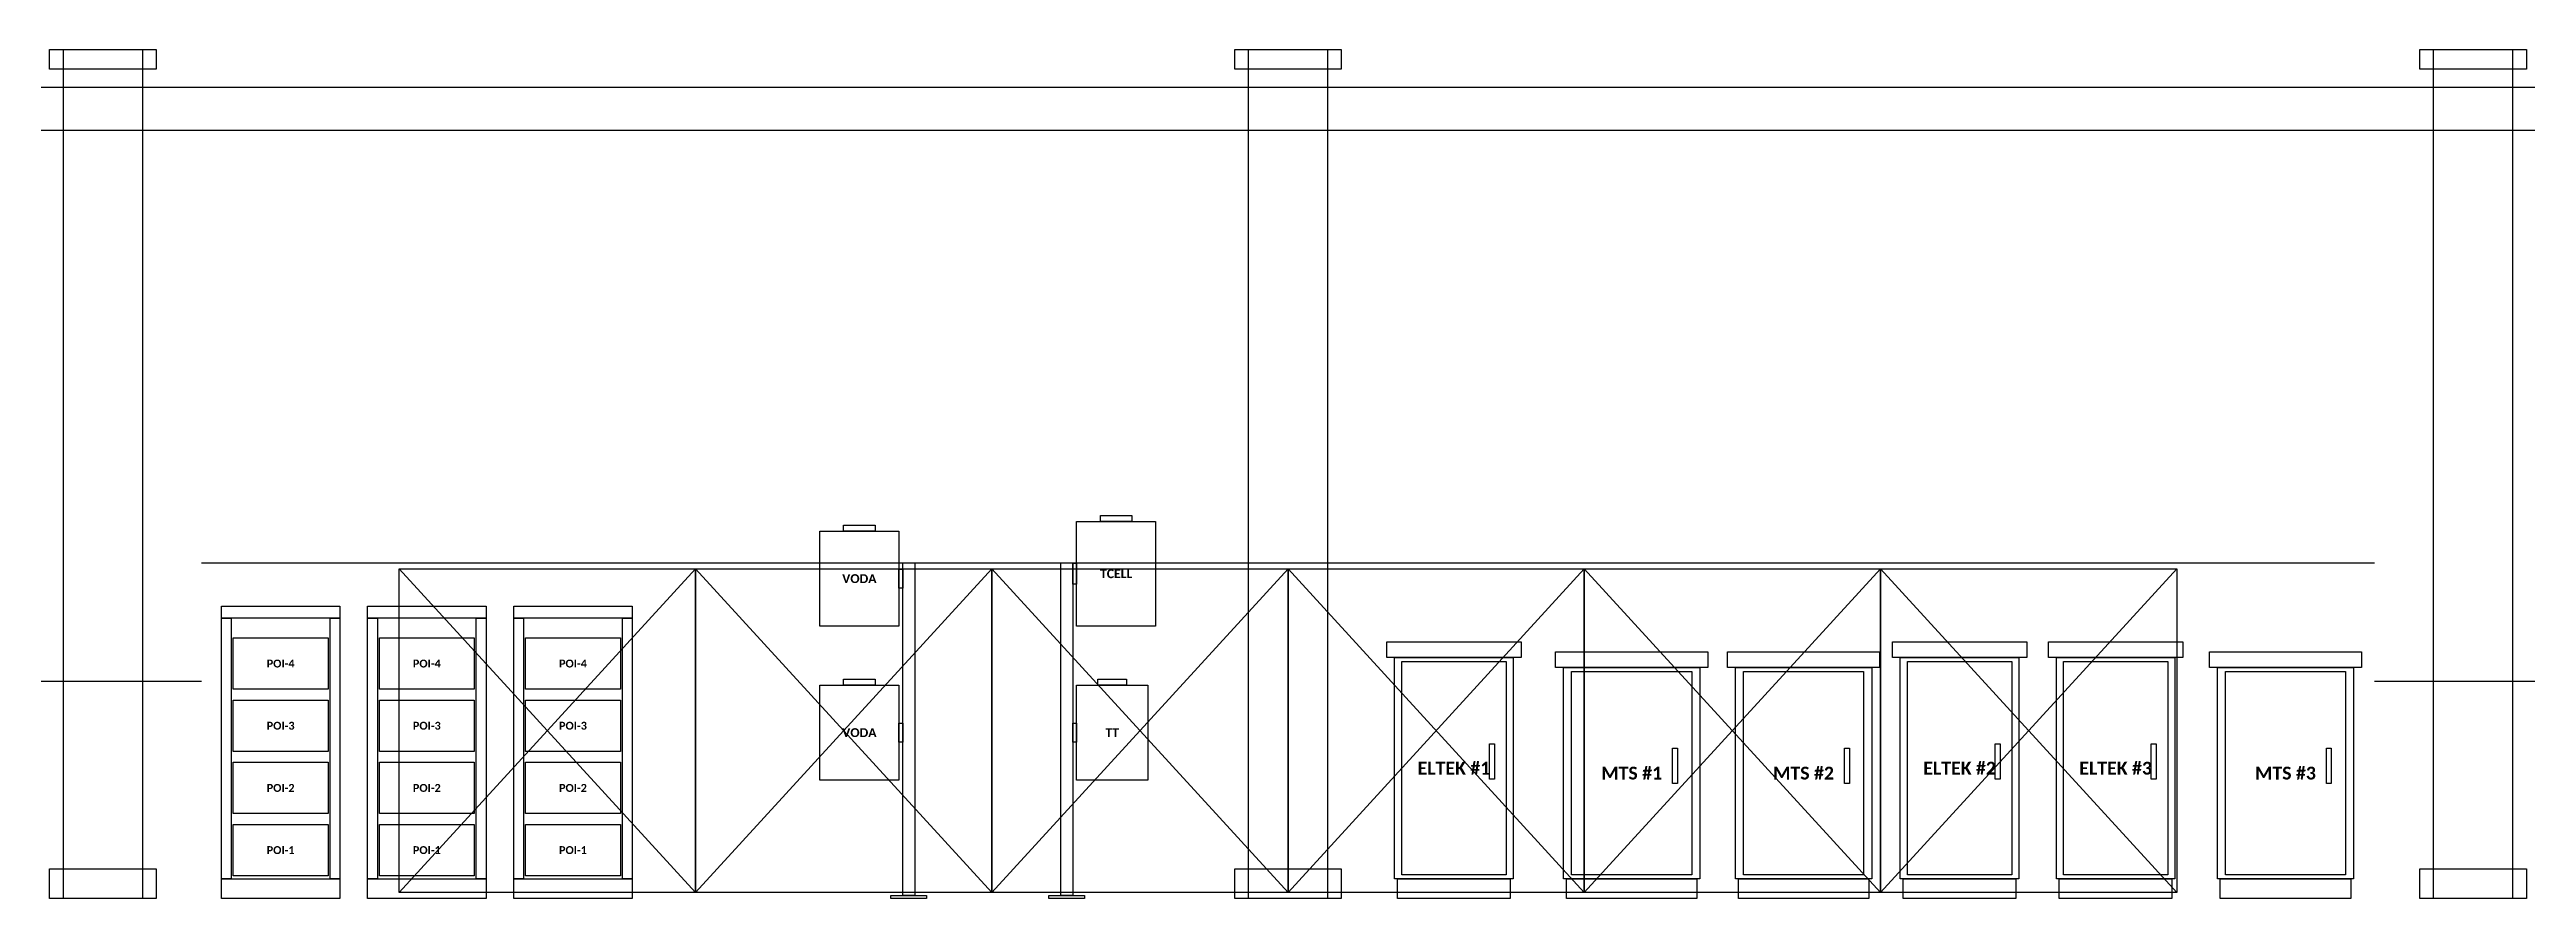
# Model space of a CAD drawing. Header units: millimetres. Extents: x -17300 to 15028, y -21450 to 26300.
# Drawn here: x -6270 to 6270, y -7000 to -2700 of the extents above; entities that cross this region are included whole.
import ezdxf
from ezdxf.enums import TextEntityAlignment as Align

# ---------------------------------------------------------------- set-up
doc = ezdxf.new("R2010")
doc.units = ezdxf.units.MM
for name, color, linetype in [('EKP_POI_MODULLERI', 40, 'CONTINUOUS'), ('EKP_POI_TASIYICI_SASE', 30, 'CONTINUOUS'), ('EKP_RECTIFIER_ELTEK_20U', 3, 'CONTINUOUS'), ('EKP_RECTIFIER_MTS9304A', 94, 'CONTINUOUS'), ('EKP_TURK_TELEKOM_RRU', 4, 'CONTINUOUS'), ('EKP_TURKCELL_RRU', 5, 'CONTINUOUS'), ('EKP_VODAFONE_RRU', 1, 'CONTINUOUS'), ('KORKULUK_KAPI', 4, 'CONTINUOUS'), ('MONTAJ_BORULARI', 2, 'CONTINUOUS')]:
    doc.layers.add(name, color=color, linetype=linetype)
doc.styles.get("Standard").update_dxf_attribs({"font": 'calibrib.ttf'})

msp = doc.modelspace()

# ---------------------------------------------------------------- texts
at = {"layer": 'EKP_POI_MODULLERI'}
for s, p in [('POI-4', (-5100, -5810)), ('POI-4', (-4360, -5810)), ('POI-4', (-3620, -5810)), ('POI-3', (-5100, -6125)), ('POI-3', (-4360, -6125)), ('POI-3', (-3620, -6125)), ('POI-2', (-5100, -6440)), ('POI-2', (-4360, -6440)), ('POI-2', (-3620, -6440)), ('POI-1', (-5100, -6755)), ('POI-1', (-4360, -6755)), ('POI-1', (-3620, -6755))]:
    msp.add_text(s, height=40, dxfattribs=at).set_placement(p, align=Align.MIDDLE_CENTER)
at = {"layer": 'EKP_RECTIFIER_ELTEK_20U'}
for s, p in [('ELTEK #1', (840, -6340)), ('ELTEK #2', (3400, -6340)), ('ELTEK #3', (4190, -6340))]:
    msp.add_text(s, height=65, dxfattribs=at).set_placement(p, align=Align.MIDDLE_CENTER)
at = {"layer": 'EKP_RECTIFIER_MTS9304A'}
for s, p in [('MTS #1', (1740, -6365)), ('MTS #2', (2610, -6365)), ('MTS #3', (5050, -6365))]:
    msp.add_text(s, height=65, dxfattribs=at).set_placement(p, align=Align.MIDDLE_CENTER)
at = {"layer": 'EKP_TURK_TELEKOM_RRU'}
msp.add_text('TT', height=45, dxfattribs=at).set_placement((-890, -6160), align=Align.MIDDLE_CENTER)
at = {"layer": 'EKP_TURKCELL_RRU'}
msp.add_text('TCELL', height=45, dxfattribs=at).set_placement((-870, -5355), align=Align.MIDDLE_CENTER)
at = {"layer": 'EKP_VODAFONE_RRU'}
for p in [(-2170, -5380), (-2170, -6160)]:
    msp.add_text('VODA', height=45, dxfattribs=at).set_placement(p, align=Align.MIDDLE_CENTER)

# ---------------------------------------------------------------- linework, layer by layer
at = {"layer": 'EKP_POI_MODULLERI'}
for points in [[(-5340, -5940), (-5340, -5680), (-4860, -5680), (-4860, -5940)], [(-4600, -5940), (-4600, -5680), (-4120, -5680), (-4120, -5940)], [(-3860, -5940), (-3860, -5680), (-3380, -5680), (-3380, -5940)], [(-5340, -6255), (-5340, -5995), (-4860, -5995), (-4860, -6255)], [(-4600, -6255), (-4600, -5995), (-4120, -5995), (-4120, -6255)], [(-3860, -6255), (-3860, -5995), (-3380, -5995), (-3380, -6255)], [(-5340, -6570), (-5340, -6310), (-4860, -6310), (-4860, -6570)], [(-4600, -6570), (-4600, -6310), (-4120, -6310), (-4120, -6570)], [(-3860, -6570), (-3860, -6310), (-3380, -6310), (-3380, -6570)], [(-5340, -6885), (-5340, -6625), (-4860, -6625), (-4860, -6885)], [(-4600, -6885), (-4600, -6625), (-4120, -6625), (-4120, -6885)], [(-3860, -6885), (-3860, -6625), (-3380, -6625), (-3380, -6885)]]:
    msp.add_lwpolyline(points, close=True, dxfattribs=at)
at = {"layer": 'EKP_POI_TASIYICI_SASE'}
for points in [[(-5400, -5580), (-5400, -5520), (-4800, -5520), (-4800, -5580)], [(-5400, -6900), (-5400, -5580), (-5350, -5580), (-5350, -6900)], [(-4850, -6900), (-4850, -5580), (-4800, -5580), (-4800, -6900)], [(-4660, -5580), (-4660, -5520), (-4060, -5520), (-4060, -5580)], [(-4660, -6900), (-4660, -5580), (-4610, -5580), (-4610, -6900)], [(-4110, -6900), (-4110, -5580), (-4060, -5580), (-4060, -6900)], [(-3920, -5580), (-3920, -5520), (-3320, -5520), (-3320, -5580)], [(-3920, -6900), (-3920, -5580), (-3870, -5580), (-3870, -6900)], [(-3370, -6900), (-3370, -5580), (-3320, -5580), (-3320, -6900)], [(-5400, -7000), (-5400, -6900), (-4800, -6900), (-4800, -7000)], [(-4660, -7000), (-4660, -6900), (-4060, -6900), (-4060, -7000)], [(-3920, -7000), (-3920, -6900), (-3320, -6900), (-3320, -7000)]]:
    msp.add_lwpolyline(points, close=True, dxfattribs=at)
at = {"layer": 'EKP_RECTIFIER_ELTEK_20U'}
for points in [[(500, -5780), (500, -5700), (1180, -5700), (1180, -5780)], [(3060, -5780), (3060, -5700), (3740, -5700), (3740, -5780)], [(3850, -5780), (3850, -5700), (4530, -5700), (4530, -5780)], [(540, -6900), (540, -5780), (1140, -5780), (1140, -6900)], [(576, -6880), (576, -5800), (1104, -5800), (1104, -6880)], [(3100, -6900), (3100, -5780), (3700, -5780), (3700, -6900)], [(3136, -6880), (3136, -5800), (3664, -5800), (3664, -6880)], [(3890, -6900), (3890, -5780), (4490, -5780), (4490, -6900)], [(3926, -6880), (3926, -5800), (4454, -5800), (4454, -6880)], [(1020, -6396), (1020, -6216), (1045, -6216), (1045, -6396)], [(3580, -6396), (3580, -6216), (3605, -6216), (3605, -6396)], [(4370, -6396), (4370, -6216), (4395, -6216), (4395, -6396)], [(555, -7000), (555, -6900), (1125, -6900), (1125, -7000)], [(3115, -7000), (3115, -6900), (3685, -6900), (3685, -7000)], [(3905, -7000), (3905, -6900), (4475, -6900), (4475, -7000)]]:
    msp.add_lwpolyline(points, close=True, dxfattribs=at)
at = {"layer": 'EKP_RECTIFIER_MTS9304A'}
for points in [[(1355, -5830), (1355, -5750), (2125, -5750), (2125, -5830)], [(2225, -5830), (2225, -5750), (2995, -5750), (2995, -5830)], [(4665, -5830), (4665, -5750), (5435, -5750), (5435, -5830)], [(1395, -6900), (1395, -5830), (2085, -5830), (2085, -6900)], [(1436, -6880), (1436, -5850), (2044, -5850), (2044, -6880)], [(2265, -6900), (2265, -5830), (2955, -5830), (2955, -6900)], [(2306, -6880), (2306, -5850), (2914, -5850), (2914, -6880)], [(4705, -6900), (4705, -5830), (5395, -5830), (5395, -6900)], [(4746, -6880), (4746, -5850), (5354, -5850), (5354, -6880)], [(1947, -6418), (1947, -6238), (1972, -6238), (1972, -6418)], [(2817, -6418), (2817, -6238), (2842, -6238), (2842, -6418)], [(5257, -6418), (5257, -6238), (5282, -6238), (5282, -6418)], [(1410, -7000), (1410, -6900), (2070, -6900), (2070, -7000)], [(2280, -7000), (2280, -6900), (2940, -6900), (2940, -7000)], [(4720, -7000), (4720, -6900), (5380, -6900), (5380, -7000)]]:
    msp.add_lwpolyline(points, close=True, dxfattribs=at)
at = {"layer": 'EKP_TURK_TELEKOM_RRU'}
for points in [[(-962, -5920), (-962, -5890), (-818, -5890), (-818, -5920)], [(-1070, -6400), (-1070, -5920), (-710, -5920), (-710, -6400)]]:
    msp.add_lwpolyline(points, close=True, dxfattribs=at)
at = {"layer": 'EKP_TURKCELL_RRU'}
for points in [[(-1070, -5620), (-1070, -5090), (-670, -5090), (-670, -5620)], [(-950, -5090), (-950, -5060), (-790, -5060), (-790, -5090)]]:
    msp.add_lwpolyline(points, close=True, dxfattribs=at)
at = {"layer": 'EKP_VODAFONE_RRU'}
for points in [[(-2370, -5620), (-2370, -5140), (-1970, -5140), (-1970, -5620)], [(-2250, -5140), (-2250, -5110), (-2090, -5110), (-2090, -5140)], [(-2250, -5920), (-2250, -5890), (-2090, -5890), (-2090, -5920)], [(-2370, -6400), (-2370, -5920), (-1970, -5920), (-1970, -6400)]]:
    msp.add_lwpolyline(points, close=True, dxfattribs=at)
at = {"layer": 'KORKULUK_KAPI'}
for p, q in [((-5500, -5300), (5500, -5300)), ((-4500, -6970), (-3000, -5330)), ((-4500, -5330), (-3000, -6970)), ((-3000, -6970), (-1500, -5330)), ((-3000, -5330), (-1500, -6970)), ((-1500, -6970), (0, -5330)), ((-1500, -5330), (0, -6970)), ((0, -6970), (1500, -5330)), ((0, -5330), (1500, -6970)), ((1500, -6970), (3000, -5330)), ((1500, -5330), (3000, -6970)), ((3000, -6970), (4500, -5330)), ((3000, -5330), (4500, -6970)), ((-15000, -5900), (-5500, -5900)), ((5500, -5900), (15000, -5900))]:
    msp.add_line(p, q, dxfattribs=at)
for points in [[(-4500, -6970), (-4500, -5330), (-3000, -5330), (-3000, -6970)], [(-3000, -6970), (-3000, -5330), (-1500, -5330), (-1500, -6970)], [(-1500, -6970), (-1500, -5330), (0, -5330), (0, -6970)], [(0, -6970), (0, -5330), (1500, -5330), (1500, -6970)], [(1500, -6970), (1500, -5330), (3000, -5330), (3000, -6970)], [(3000, -6970), (3000, -5330), (4500, -5330), (4500, -6970)]]:
    msp.add_lwpolyline(points, close=True, dxfattribs=at)
at = {"layer": 'MONTAJ_BORULARI'}
for points in [[(-6270, -2800), (-6270, -2700), (-5730, -2700), (-5730, -2800)], [(-6200, -7000), (-6200, -2700), (-5800, -2700), (-5800, -7000)], [(-270, -2800), (-270, -2700), (270, -2700), (270, -2800)], [(-200, -7000), (-200, -2700), (200, -2700), (200, -7000)], [(5730, -2800), (5730, -2700), (6270, -2700), (6270, -2800)], [(5800, -7000), (5800, -2700), (6200, -2700), (6200, -7000)], [(-12000, -3110), (-12000, -2890), (12000, -2890), (12000, -3110)], [(-1970, -5428), (-1970, -5332), (-1950, -5332), (-1950, -5428)], [(-1950, -6985), (-1950, -5300), (-1890, -5300), (-1890, -6985)], [(-1150, -6985), (-1150, -5300), (-1090, -5300), (-1090, -6985)], [(-1090, -5408), (-1090, -5302), (-1070, -5302), (-1070, -5408)], [(-1970, -6208), (-1970, -6112), (-1950, -6112), (-1950, -6208)], [(-1090, -6208), (-1090, -6112), (-1070, -6112), (-1070, -6208)], [(-6270, -7000), (-6270, -6850), (-5730, -6850), (-5730, -7000)], [(-270, -7000), (-270, -6850), (270, -6850), (270, -7000)], [(5730, -7000), (5730, -6850), (6270, -6850), (6270, -7000)], [(-2010, -7000), (-2010, -6985), (-1830, -6985), (-1830, -7000)], [(-1210, -7000), (-1210, -6985), (-1030, -6985), (-1030, -7000)]]:
    msp.add_lwpolyline(points, close=True, dxfattribs=at)

msp.set_redraw_order([(e.dxf.handle, doc.entitydb.next_handle()) for e in msp.query("TEXT MTEXT ATTDEF DIMENSION ARC_DIMENSION")])  # texts and dimensions are drawn at this point

doc.saveas('drawing.dxf')
